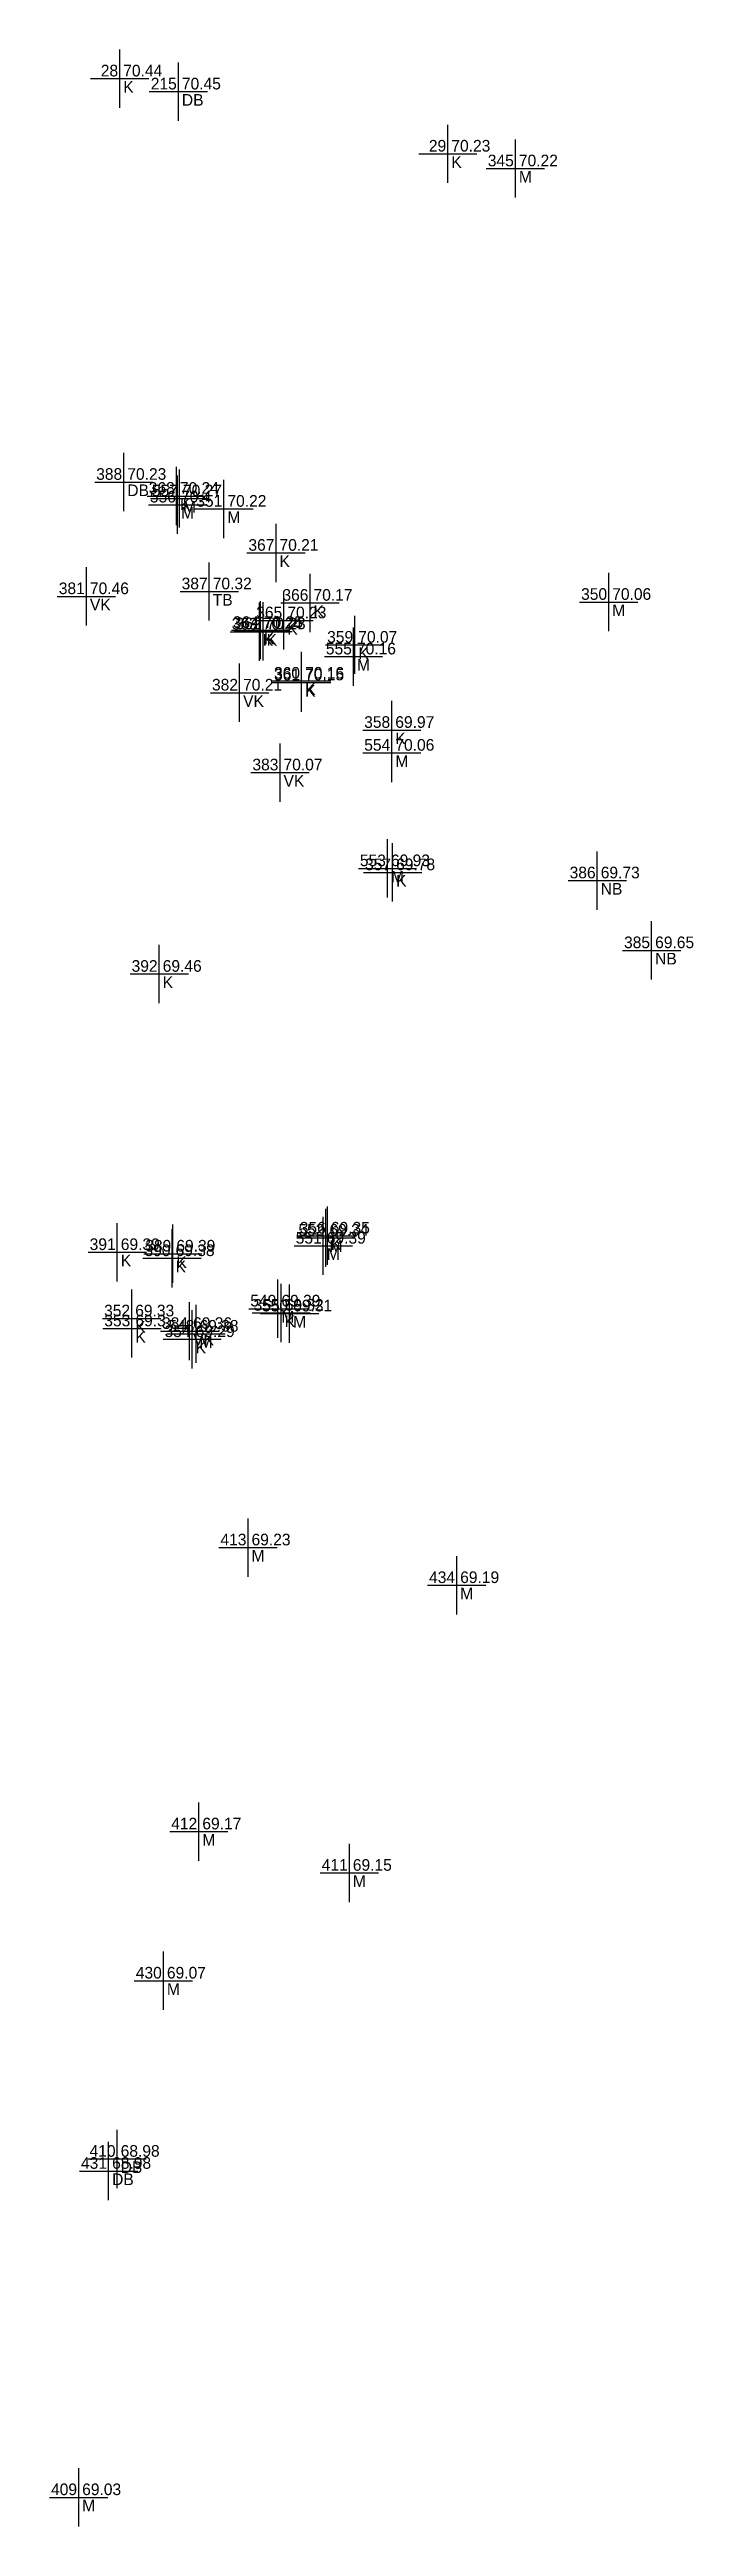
# Model space of a CAD drawing. Header units: metres. Extents: x 152719 to 152886, y 6408449 to 6408667.
# Drawn here: x 152809.08 to 152820.13, y 6408524.38 to 6408566.91 of the extents above; entities that cross this region are included whole.
import ezdxf
from ezdxf.enums import TextEntityAlignment as Align

# ---------------------------------------------------------------- set-up
doc = ezdxf.new("R2010")
doc.units = ezdxf.units.M
doc.header["$PDMODE"] = 2
doc.header["$PDSIZE"] = 0.5
for name, color, linetype in [('DB', 7, 'Continuous'), ('K', 7, 'Continuous'), ('M', 7, 'Continuous'), ('NB', 7, 'Continuous'), ('pntdesc', 1, 'Continuous'), ('pntelev', 2, 'Continuous'), ('pntno', 3, 'Continuous'), ('TB', 7, 'Continuous'), ('VK', 7, 'Continuous')]:
    doc.layers.add(name, color=color, linetype=linetype)

# ---------------------------------------------------------------- blocks, each defined once
blk = doc.blocks.new('meas')
at = {"color": 0}
blk.add_point((0, 0), dxfattribs=at)
at = {"layer": 'pntdesc'}
blk.add_attdef('PNTDESC', text='', height=1, dxfattribs=at).set_placement((0.3, -0.21), align=Align.TOP_LEFT)
at = {"layer": 'pntelev'}
blk.add_attdef('PNTELEV', (0.3, 0.19), '', height=1, dxfattribs=at)
at = {"layer": 'pntno'}
blk.add_attdef('PNTNO', text='', height=1, dxfattribs=at).set_placement((-0.14, 0.19), align=Align.RIGHT)

msp = doc.modelspace()

# ---------------------------------------------------------------- block references
at = {"layer": 'DB', "xscale": 0.2, "yscale": 0.2, "zscale": 0.2}
for p, values in [((152811.29, 6408566.186, 70.454), {'PNTNO': '215', 'PNTELEV': '70.45', 'PNTDESC': 'DB'}), ((152810.353, 6408559.483, 70.23), {'PNTNO': '388', 'PNTELEV': '70.23', 'PNTDESC': 'DB'}), ((152810.092, 6408530.482, 68.984), {'PNTNO': '431', 'PNTELEV': '68.98', 'PNTDESC': 'DB'}), ((152810.239, 6408530.689, 68.983), {'PNTNO': '410', 'PNTELEV': '68.98', 'PNTDESC': 'DB'})]:
    msp.add_blockref('meas', p, dxfattribs=at).add_auto_attribs(values)
at = {"layer": 'K', "xscale": 0.2, "yscale": 0.2, "zscale": 0.2}
for p, values in [((152810.283, 6408566.409, 70.436), {'PNTNO': '28', 'PNTELEV': '70.44', 'PNTDESC': 'K'}), ((152815.916, 6408565.119, 70.233), {'PNTNO': '29', 'PNTELEV': '70.23', 'PNTDESC': 'K'}), ((152811.256, 6408559.243, 70.244), {'PNTNO': '368', 'PNTELEV': '70.24', 'PNTDESC': 'K'}), ((152812.966, 6408558.265, 70.208), {'PNTNO': '367', 'PNTELEV': '70.21', 'PNTDESC': 'K'}), ((152813.55, 6408557.407, 70.169), {'PNTNO': '366', 'PNTELEV': '70.17', 'PNTDESC': 'K'}), ((152812.68, 6408556.913, 70.237), {'PNTNO': '363', 'PNTELEV': '70.24', 'PNTDESC': 'K'}), ((152812.699, 6408556.94, 70.252), {'PNTNO': '364', 'PNTELEV': '70.25', 'PNTDESC': 'K'}), ((152812.745, 6408556.918, 70.23), {'PNTNO': '362', 'PNTELEV': '70.23', 'PNTDESC': 'K'}), ((152813.101, 6408557.105, 70.233), {'PNTNO': '365', 'PNTELEV': '70.23', 'PNTDESC': 'K'}), ((152814.318, 6408556.687, 70.068), {'PNTNO': '359', 'PNTELEV': '70.07', 'PNTDESC': 'K'}), ((152813.406, 6408556.069, 70.16), {'PNTNO': '360', 'PNTELEV': '70.16', 'PNTDESC': 'K'}), ((152813.406, 6408556.04, 70.149), {'PNTNO': '361', 'PNTELEV': '70.15', 'PNTDESC': 'K'}), ((152814.954, 6408555.224, 69.965), {'PNTNO': '358', 'PNTELEV': '69.97', 'PNTDESC': 'K'}), ((152814.968, 6408552.78, 69.781), {'PNTNO': '357', 'PNTELEV': '69.78', 'PNTDESC': 'K'}), ((152810.961, 6408551.036, 69.463), {'PNTNO': '392', 'PNTELEV': '69.46', 'PNTDESC': 'K'}), ((152810.241, 6408546.258, 69.393), {'PNTNO': '391', 'PNTELEV': '69.39', 'PNTDESC': 'K'}), ((152811.195, 6408546.232, 69.394), {'PNTNO': '389', 'PNTELEV': '69.39', 'PNTDESC': 'K'}), ((152813.848, 6408546.541, 69.349), {'PNTNO': '356', 'PNTELEV': '69.35', 'PNTDESC': 'K'}), ((152811.182, 6408546.154, 69.385), {'PNTNO': '390', 'PNTELEV': '69.38', 'PNTDESC': 'K'}), ((152810.489, 6408545.119, 69.326), {'PNTNO': '352', 'PNTELEV': '69.33', 'PNTDESC': 'K'}), ((152810.492, 6408544.948, 69.303), {'PNTNO': '353', 'PNTELEV': '69.3', 'PNTDESC': 'K'}), ((152813.055, 6408545.216, 69.319), {'PNTNO': '355', 'PNTELEV': '69.32', 'PNTDESC': 'K'}), ((152811.527, 6408544.764, 69.287), {'PNTNO': '354', 'PNTELEV': '69.29', 'PNTDESC': 'K'})]:
    msp.add_blockref('meas', p, dxfattribs=at).add_auto_attribs(values)
at = {"layer": 'M', "xscale": 0.2, "yscale": 0.2, "zscale": 0.2}
for p, values in [((152817.076, 6408564.866, 70.218), {'PNTNO': '345', 'PNTELEV': '70.22', 'PNTDESC': 'M'}), ((152811.276, 6408559.094, 70.403), {'PNTNO': '556', 'PNTELEV': '70.4', 'PNTDESC': 'M'}), ((152811.309, 6408559.201, 70.271), {'PNTNO': '557', 'PNTELEV': '70.27', 'PNTDESC': 'M'}), ((152812.072, 6408559.021, 70.219), {'PNTNO': '351', 'PNTELEV': '70.22', 'PNTDESC': 'M'}), ((152818.678, 6408557.422, 70.056), {'PNTNO': '350', 'PNTELEV': '70.06', 'PNTDESC': 'M'}), ((152814.296, 6408556.485, 70.164), {'PNTNO': '555', 'PNTELEV': '70.16', 'PNTDESC': 'M'}), ((152814.955, 6408554.832, 70.064), {'PNTNO': '554', 'PNTELEV': '70.06', 'PNTDESC': 'M'}), ((152814.88, 6408552.849, 69.934), {'PNTNO': '553', 'PNTELEV': '69.93', 'PNTDESC': 'M'}), ((152813.778, 6408546.368, 69.394), {'PNTNO': '551', 'PNTELEV': '69.39', 'PNTDESC': 'M'}), ((152813.824, 6408546.505, 69.344), {'PNTNO': '552', 'PNTELEV': '69.34', 'PNTDESC': 'M'}), ((152812.999, 6408545.289, 69.389), {'PNTNO': '549', 'PNTELEV': '69.39', 'PNTDESC': 'M'}), ((152813.2, 6408545.204, 69.314), {'PNTNO': '550', 'PNTELEV': '69.31', 'PNTDESC': 'M'}), ((152811.593, 6408544.857, 69.381), {'PNTNO': '548', 'PNTELEV': '69.38', 'PNTDESC': 'M'}), ((152812.486, 6408541.187, 69.23), {'PNTNO': '413', 'PNTELEV': '69.23', 'PNTDESC': 'M'}), ((152816.068, 6408540.54, 69.191), {'PNTNO': '434', 'PNTELEV': '69.19', 'PNTDESC': 'M'}), ((152811.641, 6408536.31, 69.173), {'PNTNO': '412', 'PNTELEV': '69.17', 'PNTDESC': 'M'}), ((152814.225, 6408535.6, 69.145), {'PNTNO': '411', 'PNTELEV': '69.15', 'PNTDESC': 'M'}), ((152811.033, 6408533.749, 69.075), {'PNTNO': '430', 'PNTELEV': '69.07', 'PNTDESC': 'M'}), ((152809.578, 6408524.879, 69.033), {'PNTNO': '409', 'PNTELEV': '69.03', 'PNTDESC': 'M'})]:
    msp.add_blockref('meas', p, dxfattribs=at).add_auto_attribs(values)
at = {"layer": 'NB', "xscale": 0.2, "yscale": 0.2, "zscale": 0.2}
for p, values in [((152818.481, 6408552.64, 69.734), {'PNTNO': '386', 'PNTELEV': '69.73', 'PNTDESC': 'NB'}), ((152819.415, 6408551.441, 69.648), {'PNTNO': '385', 'PNTELEV': '69.65', 'PNTDESC': 'NB'})]:
    msp.add_blockref('meas', p, dxfattribs=at).add_auto_attribs(values)
at = {"layer": 'TB', "xscale": 0.2, "yscale": 0.2, "zscale": 0.2}
msp.add_blockref('meas', (152811.82, 6408557.603, 70.321), dxfattribs=at).add_auto_attribs({'PNTNO': '387', 'PNTELEV': '70.32', 'PNTDESC': 'TB'})
at = {"layer": 'VK', "xscale": 0.2, "yscale": 0.2, "zscale": 0.2}
for p, values in [((152809.711, 6408557.52, 70.456), {'PNTNO': '381', 'PNTELEV': '70.46', 'PNTDESC': 'VK'}), ((152812.341, 6408555.865, 70.212), {'PNTNO': '382', 'PNTELEV': '70.21', 'PNTDESC': 'VK'}), ((152813.035, 6408554.494, 70.068), {'PNTNO': '383', 'PNTELEV': '70.07', 'PNTDESC': 'VK'}), ((152811.483, 6408544.903, 69.36), {'PNTNO': '384', 'PNTELEV': '69.36', 'PNTDESC': 'VK'})]:
    msp.add_blockref('meas', p, dxfattribs=at).add_auto_attribs(values)

doc.saveas('drawing.dxf')
